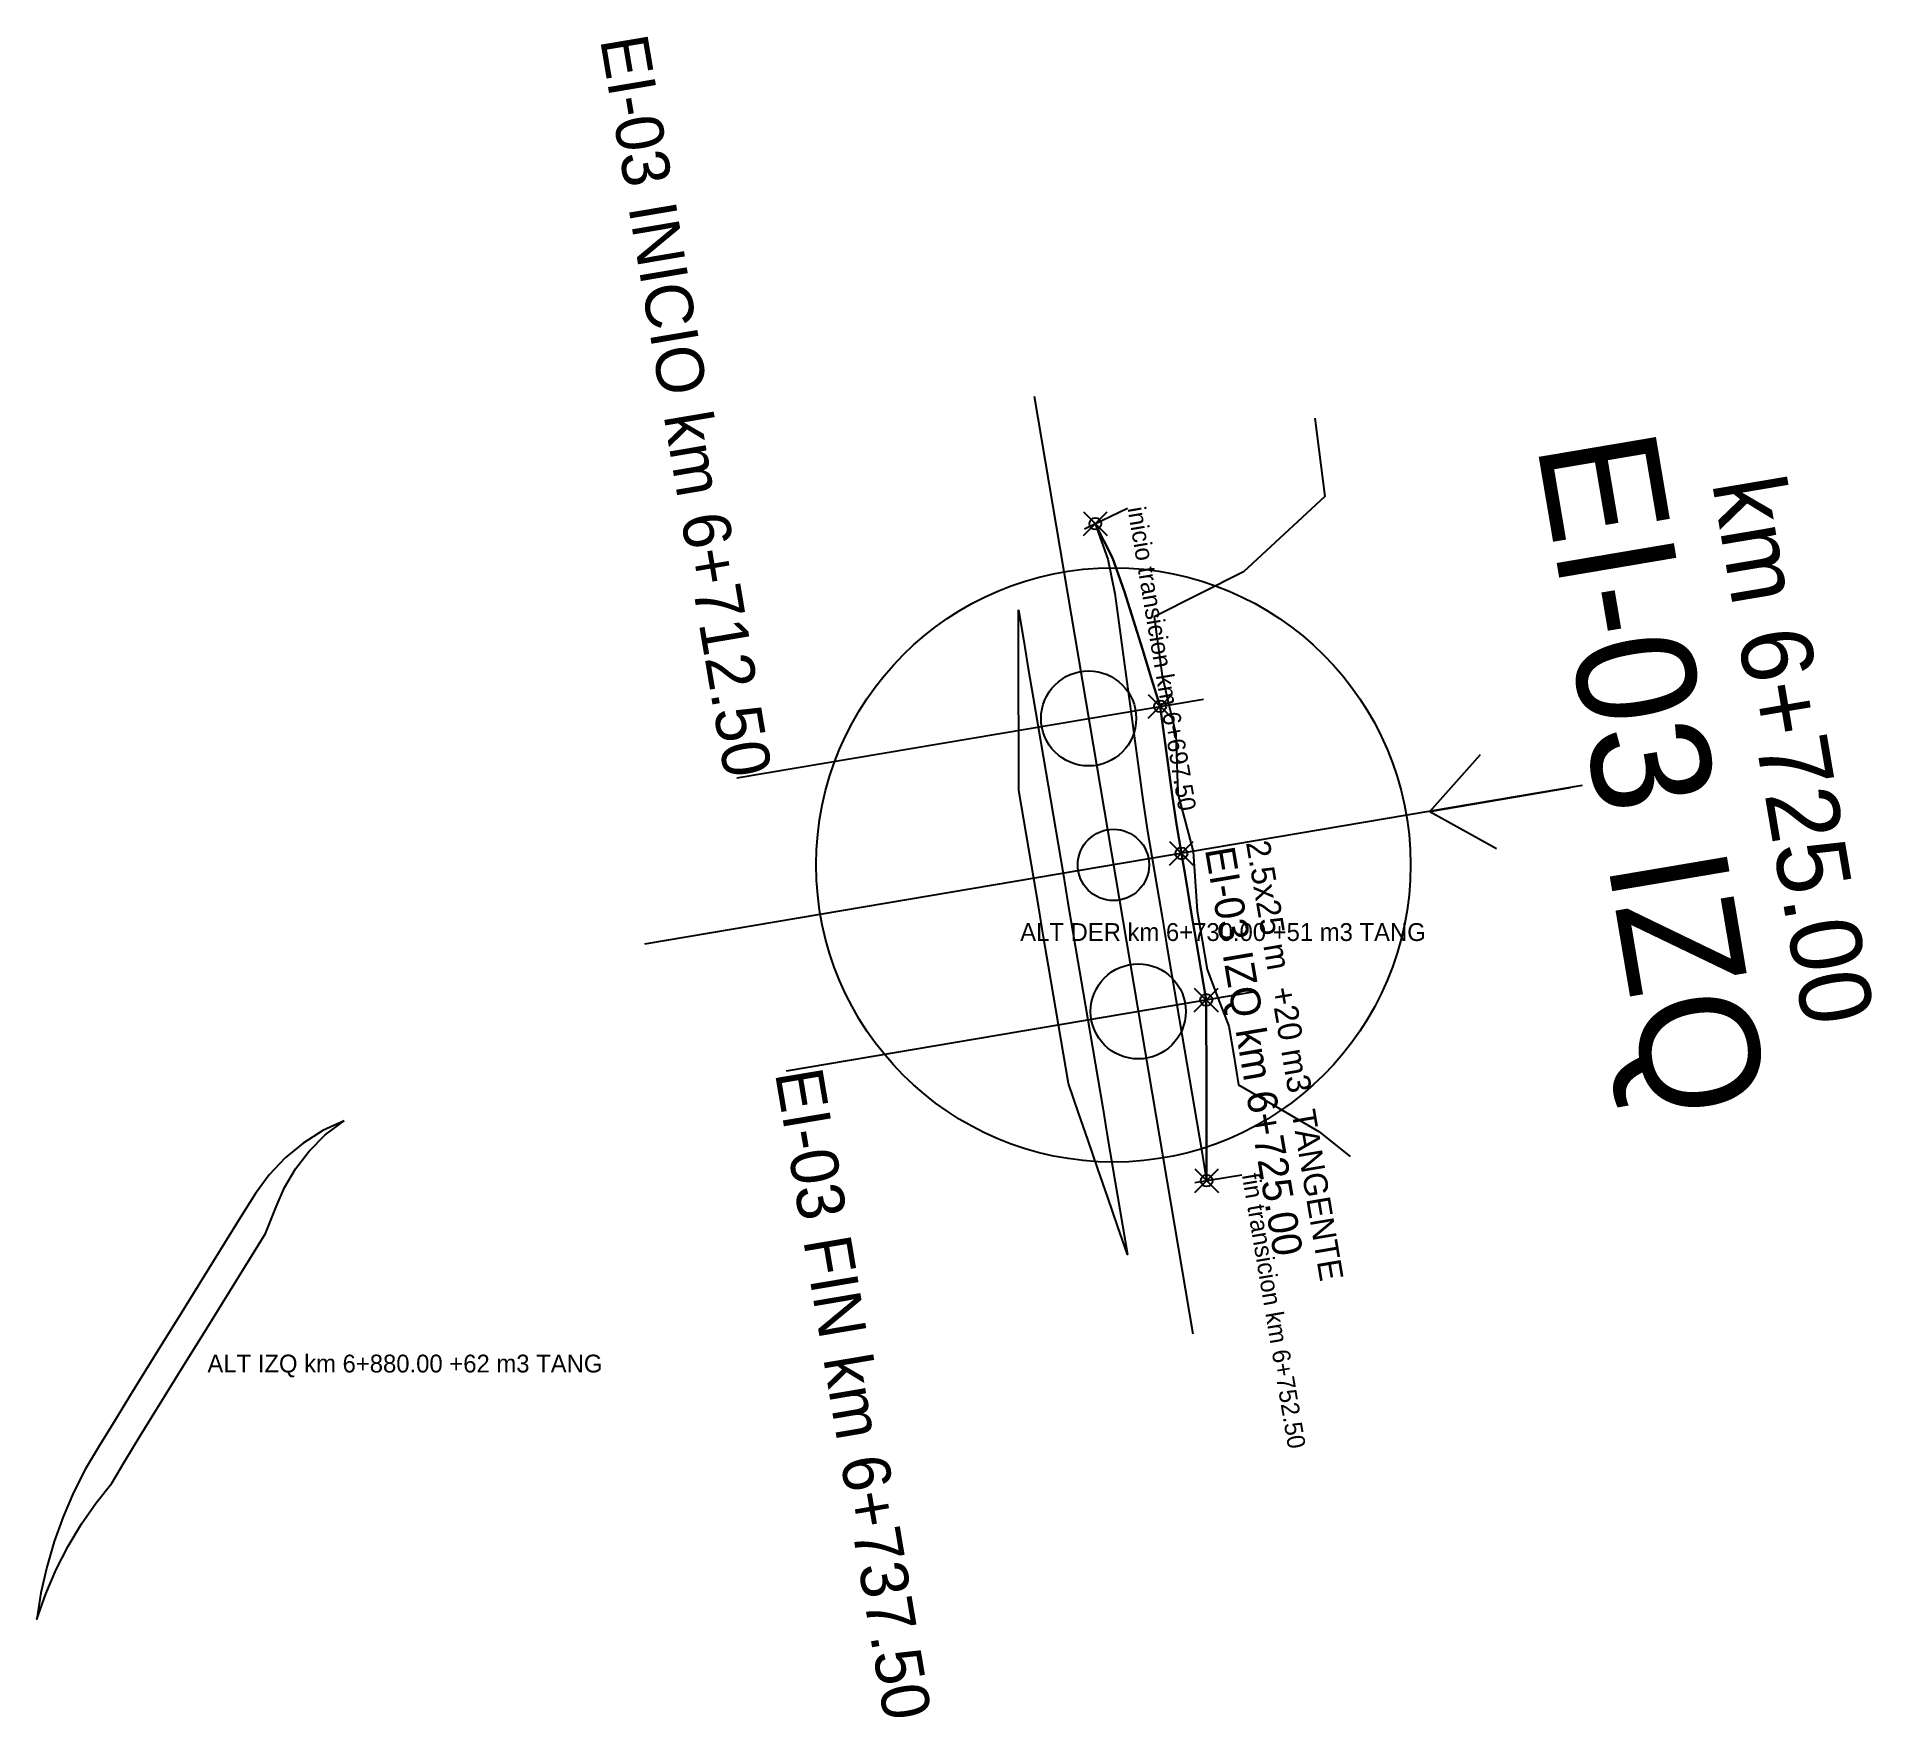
# Model space of a CAD drawing. Extents: x 598419 to 612853, y 9471396 to 9478612.
# Drawn here: x 608586.1 to 608740.6, y 9471755.9 to 9471897.4 of the extents above; entities that cross this region are included whole.
import ezdxf
from ezdxf.enums import TextEntityAlignment as Align

# ---------------------------------------------------------------- set-up
doc = ezdxf.new("R2010")
doc.units = 0
doc.header["$PDMODE"] = 35
doc.header["$PDSIZE"] = 1
for name, color, linetype in [('ENSANCHE_ALTERNATIVAS', 8, 'CONTINUOUS'), ('ENSANCHE_IZQ', 1, 'CONTINUOUS'), ('ENSANCHE_IZQ_BORDE_3D', 1, 'CONTINUOUS'), ('ENSANCHE_IZQ_MARCA', 1, 'CONTINUOUS'), ('ENSANCHE_IZQ_PUNTOS', 1, 'CONTINUOUS'), ('ENSANCHE_IZQ_TALUD', 1, 'CONTINUOUS'), ('ENSANCHE_IZQ_TEXTO', 1, 'CONTINUOUS')]:
    doc.layers.add(name, color=color, linetype=linetype)

msp = doc.modelspace()

# ---------------------------------------------------------------- texts
at = {"layer": 'ENSANCHE_ALTERNATIVAS'}
for s, p in [('ALT DER km 6+730.00 +51 m3 TANG', (608668.8441, 9471821.2774)), ('ALT IZQ km 6+880.00 +62 m3 TANG', (608600.4789, 9471784.9745))]:
    msp.add_text(s, height=1.5, dxfattribs=at).set_placement(p)
at = {"layer": 'ENSANCHE_IZQ_MARCA'}
msp.add_text('EI-03 INICIO km 6+712.50', height=4, rotation=279.6031, dxfattribs=at).set_placement((608644.0358, 9471834.8288), align=Align.RIGHT)
for s, height, p in [('EI-03 IZQ', 10, (608717.1122, 9471834.5151)), ('km 6+725.00', 6, (608730.916, 9471836.8506))]:
    msp.add_text(s, height=height, rotation=279.6031, dxfattribs=at).set_placement(p, align=Align.CENTER)
msp.add_text('EI-03 FIN km 6+737.50', height=4, rotation=279.6031, dxfattribs=at).set_placement((608648.2064, 9471810.1791))
at = {"layer": 'ENSANCHE_IZQ_TEXTO'}
for s, height, p in [('inicio transicion km 6+697.50', 1.5, (608677.8683, 9471857.6853)), ('EI-03 IZQ km 6+725.00', 2.5, (608684.3774, 9471828.9766)), ('2.5x25 m  +20 m3  TANGENTE', 2, (608687.8283, 9471829.5605)), ('fin transicion km 6+752.50', 1.5, (608687.486, 9471801.6118))]:
    msp.add_text(s, height=height, rotation=279.6031, dxfattribs=at).set_placement(p)

# ---------------------------------------------------------------- linework, layer by layer
at = {"layer": 'ENSANCHE_ALTERNATIVAS'}
for points in [[(608668.6935, 9471849.1428), (608669.1105, 9471846.6778), (608669.5276, 9471844.2129), (608669.9446, 9471841.7479), (608670.3617, 9471839.2829), (608670.7787, 9471836.8179), (608671.1958, 9471834.353), (608671.6128, 9471831.888), (608672.0299, 9471829.423), (608672.447, 9471826.9581), (608672.864, 9471824.4931), (608673.2811, 9471822.0281), (608673.6981, 9471819.5632), (608674.1152, 9471817.0982), (608674.5322, 9471814.6332), (608674.9493, 9471812.1683), (608675.3663, 9471809.7033), (608675.7834, 9471807.2383), (608676.2004, 9471804.7734), (608676.6175, 9471802.3084), (608677.0346, 9471799.8434), (608677.4516, 9471797.3785), (608677.8687, 9471794.9135), (608677.8687, 9471794.9135), (608677.0408, 9471797.309), (608676.2129, 9471799.7044), (608675.385, 9471802.0999), (608674.5571, 9471804.4953), (608673.7293, 9471806.8908), (608672.9014, 9471809.2863), (608672.4843, 9471811.7512), (608672.0673, 9471814.2162), (608671.6502, 9471816.6812), (608671.2331, 9471819.1461), (608670.8161, 9471821.6111), (608670.399, 9471824.0761), (608669.982, 9471826.541), (608669.5649, 9471829.006), (608669.1479, 9471831.471), (608668.7308, 9471833.9359), (608668.7246, 9471836.4704), (608668.7184, 9471839.0049), (608668.7121, 9471841.5394), (608668.7059, 9471844.0738), (608668.6997, 9471846.6083), (608668.6935, 9471849.1428)], [(608611.9722, 9471806.1522), (608610.1959, 9471805.3218), (608608.5372, 9471804.2765), (608607.0217, 9471803.0327), (608605.6731, 9471801.6097), (608604.5123, 9471800.0299), (608603.2287, 9471797.9722), (608601.9133, 9471795.8462), (608600.598, 9471793.7201), (608599.2827, 9471791.5941), (608597.9674, 9471789.4681), (608596.6521, 9471787.3421), (608595.3368, 9471785.2161), (608594.0215, 9471783.09), (608592.7062, 9471780.964), (608591.3909, 9471778.838), (608590.2358, 9471776.8769), (608589.2243, 9471774.8886), (608588.3401, 9471772.8406), (608587.5842, 9471770.7419), (608586.9594, 9471768.6004), (608586.4696, 9471766.4241), (608586.1201, 9471764.2208), (608586.1201, 9471764.2208), (608586.8789, 9471766.3456), (608587.7664, 9471768.3926), (608588.7729, 9471770.3552), (608589.8897, 9471772.227), (608591.1096, 9471774.0021), (608592.4274, 9471775.6739), (608593.5169, 9471777.5227), (608594.8322, 9471779.6487), (608596.1475, 9471781.7747), (608597.4628, 9471783.9008), (608598.7781, 9471786.0268), (608600.0934, 9471788.1528), (608601.4087, 9471790.2788), (608602.7241, 9471792.4048), (608604.0394, 9471794.5309), (608605.3547, 9471796.6569), (608606.2647, 9471798.9032), (608606.9517, 9471800.5406), (608607.8732, 9471802.1175), (608609.0243, 9471803.6004), (608610.3955, 9471804.956), (608611.9722, 9471806.1522)]]:
    msp.add_lwpolyline(points, close=True, dxfattribs=at)
at = {"layer": 'ENSANCHE_IZQ'}
msp.add_lwpolyline([(608675.1645, 9471856.3854), (608676.2176, 9471853.4031), (608676.8098, 9471850.516), (608677.1447, 9471848.0371), (608677.4796, 9471845.5583), (608677.8144, 9471843.0794), (608678.1493, 9471840.6005), (608678.4842, 9471838.1217), (608678.8191, 9471835.6428), (608679.154, 9471833.1639), (608679.5234, 9471830.6909), (608679.9405, 9471828.2259), (608680.3575, 9471825.761), (608680.7746, 9471823.296), (608681.1916, 9471820.831), (608681.6087, 9471818.3661), (608682.0257, 9471815.9011), (608682.4428, 9471813.4361), (608682.8598, 9471810.9712), (608683.2769, 9471808.5062), (608683.694, 9471806.0412), (608684.111, 9471803.5763), (608684.5281, 9471801.1113), (608684.5281, 9471801.1113), (608684.5218, 9471803.6458), (608684.5156, 9471806.1802), (608684.5094, 9471808.7147), (608684.5032, 9471811.2492), (608684.4969, 9471813.7837), (608684.4907, 9471816.3181), (608684.0736, 9471818.7831), (608683.6566, 9471821.2481), (608683.2395, 9471823.713), (608682.8225, 9471826.178), (608682.4054, 9471828.643), (608681.9884, 9471831.1079), (608681.619, 9471833.581), (608681.2841, 9471836.0599), (608680.9492, 9471838.5387), (608680.6143, 9471841.0176), (608679.8686, 9471843.427), (608679.1229, 9471845.8363), (608678.3772, 9471848.2457), (608677.6314, 9471850.655), (608676.6179, 9471853.5189), (608675.1645, 9471856.3854)], close=True, dxfattribs=at)
at = {"layer": 'ENSANCHE_IZQ_BORDE_3D'}
msp.add_polyline3d([(608675.1645, 9471856.3854, 1108.682), (608676.6179, 9471853.5189, 1108.3841), (608677.6314, 9471850.655, 1108.085), (608678.3772, 9471848.2457, 1107.7871), (608679.1229, 9471845.8363, 1107.4892), (608679.8686, 9471843.427, 1107.1914), (608680.6143, 9471841.0176, 1106.8935), (608680.9492, 9471838.5387, 1106.604), (608681.2841, 9471836.0599, 1106.3144), (608681.619, 9471833.581, 1106.0249), (608681.9884, 9471831.1079, 1105.7346), (608682.4054, 9471828.643, 1105.4434), (608682.8225, 9471826.178, 1105.1522), (608683.2395, 9471823.713, 1104.861), (608683.6566, 9471821.2481, 1104.5698), (608684.0736, 9471818.7831, 1104.2786), (608684.4907, 9471816.3181, 1103.9874), (608684.4969, 9471813.7837, 1103.7046), (608684.5032, 9471811.2492, 1103.4217), (608684.5094, 9471808.7147, 1103.1388), (608684.5156, 9471806.1802, 1102.8559), (608684.5218, 9471803.6458, 1102.5731), (608684.5281, 9471801.1113, 1102.2902)], dxfattribs=at)
at = {"layer": 'ENSANCHE_IZQ_MARCA'}
for p, q in [((608670.0138, 9471867.1149), (608683.3596, 9471788.2359)), ((608674.2633, 9471855.9521), (608677.8683, 9471857.6853)), ((608645.0218, 9471834.9956), (608684.2641, 9471841.6351)), ((608703.3083, 9471832.1796), (608707.571, 9471836.9577)), ((608716.1262, 9471834.3483), (608637.2472, 9471821.0025)), ((608703.3083, 9471832.1796), (608715.1402, 9471834.1815)), ((608703.3083, 9471832.1796), (608708.9056, 9471829.0698)), ((608649.1924, 9471810.3459), (608688.4346, 9471816.9854)), ((608683.5421, 9471800.9445), (608687.486, 9471801.6118))]:
    msp.add_line(p, q, dxfattribs=at)
for centre, radius in [((608676.6867, 9471827.6754), 25), ((608674.6014, 9471840.0003), 4), ((608676.6867, 9471827.6754), 3), ((608678.772, 9471815.3506), 4)]:
    msp.add_circle(centre, radius, dxfattribs=at)
at = {"layer": 'ENSANCHE_IZQ_PUNTOS'}
for p in [(608675.1645, 9471856.3854, 1108.682), (608680.6143, 9471841.0176, 1106.8935), (608682.4054, 9471828.643, 1105.4434), (608684.4907, 9471816.3181, 1103.9874), (608684.5281, 9471801.1113, 1102.2902)]:
    msp.add_point(p, dxfattribs=at)
at = {"layer": 'ENSANCHE_IZQ_TALUD'}
msp.add_lwpolyline([(608693.6403, 9471865.2683), (608694.4698, 9471858.6811), (608687.6247, 9471852.3458), (608680.1026, 9471848.5376), (608680.4375, 9471846.0587), (608680.7724, 9471843.5799), (608681.3538, 9471841.1427), (608681.9352, 9471838.7055), (608682.0236, 9471836.185), (608682.112, 9471833.6644), (608682.7517, 9471831.2371), (608683.3914, 9471828.8098), (608683.562, 9471826.3031), (608683.7325, 9471823.7965), (608684.1496, 9471821.3315), (608684.5666, 9471818.8665), (608685.4767, 9471816.485), (608686.3867, 9471814.1034), (608686.8038, 9471811.6384), (608687.2208, 9471809.1735), (608690.5959, 9471807.209), (608693.9709, 9471805.2445), (608696.6064, 9471803.1549)], dxfattribs=at)

msp.set_redraw_order([(e.dxf.handle, doc.entitydb.next_handle()) for e in msp.query("TEXT MTEXT ATTDEF DIMENSION ARC_DIMENSION")])  # texts and dimensions are drawn at this point

doc.saveas('drawing.dxf')
